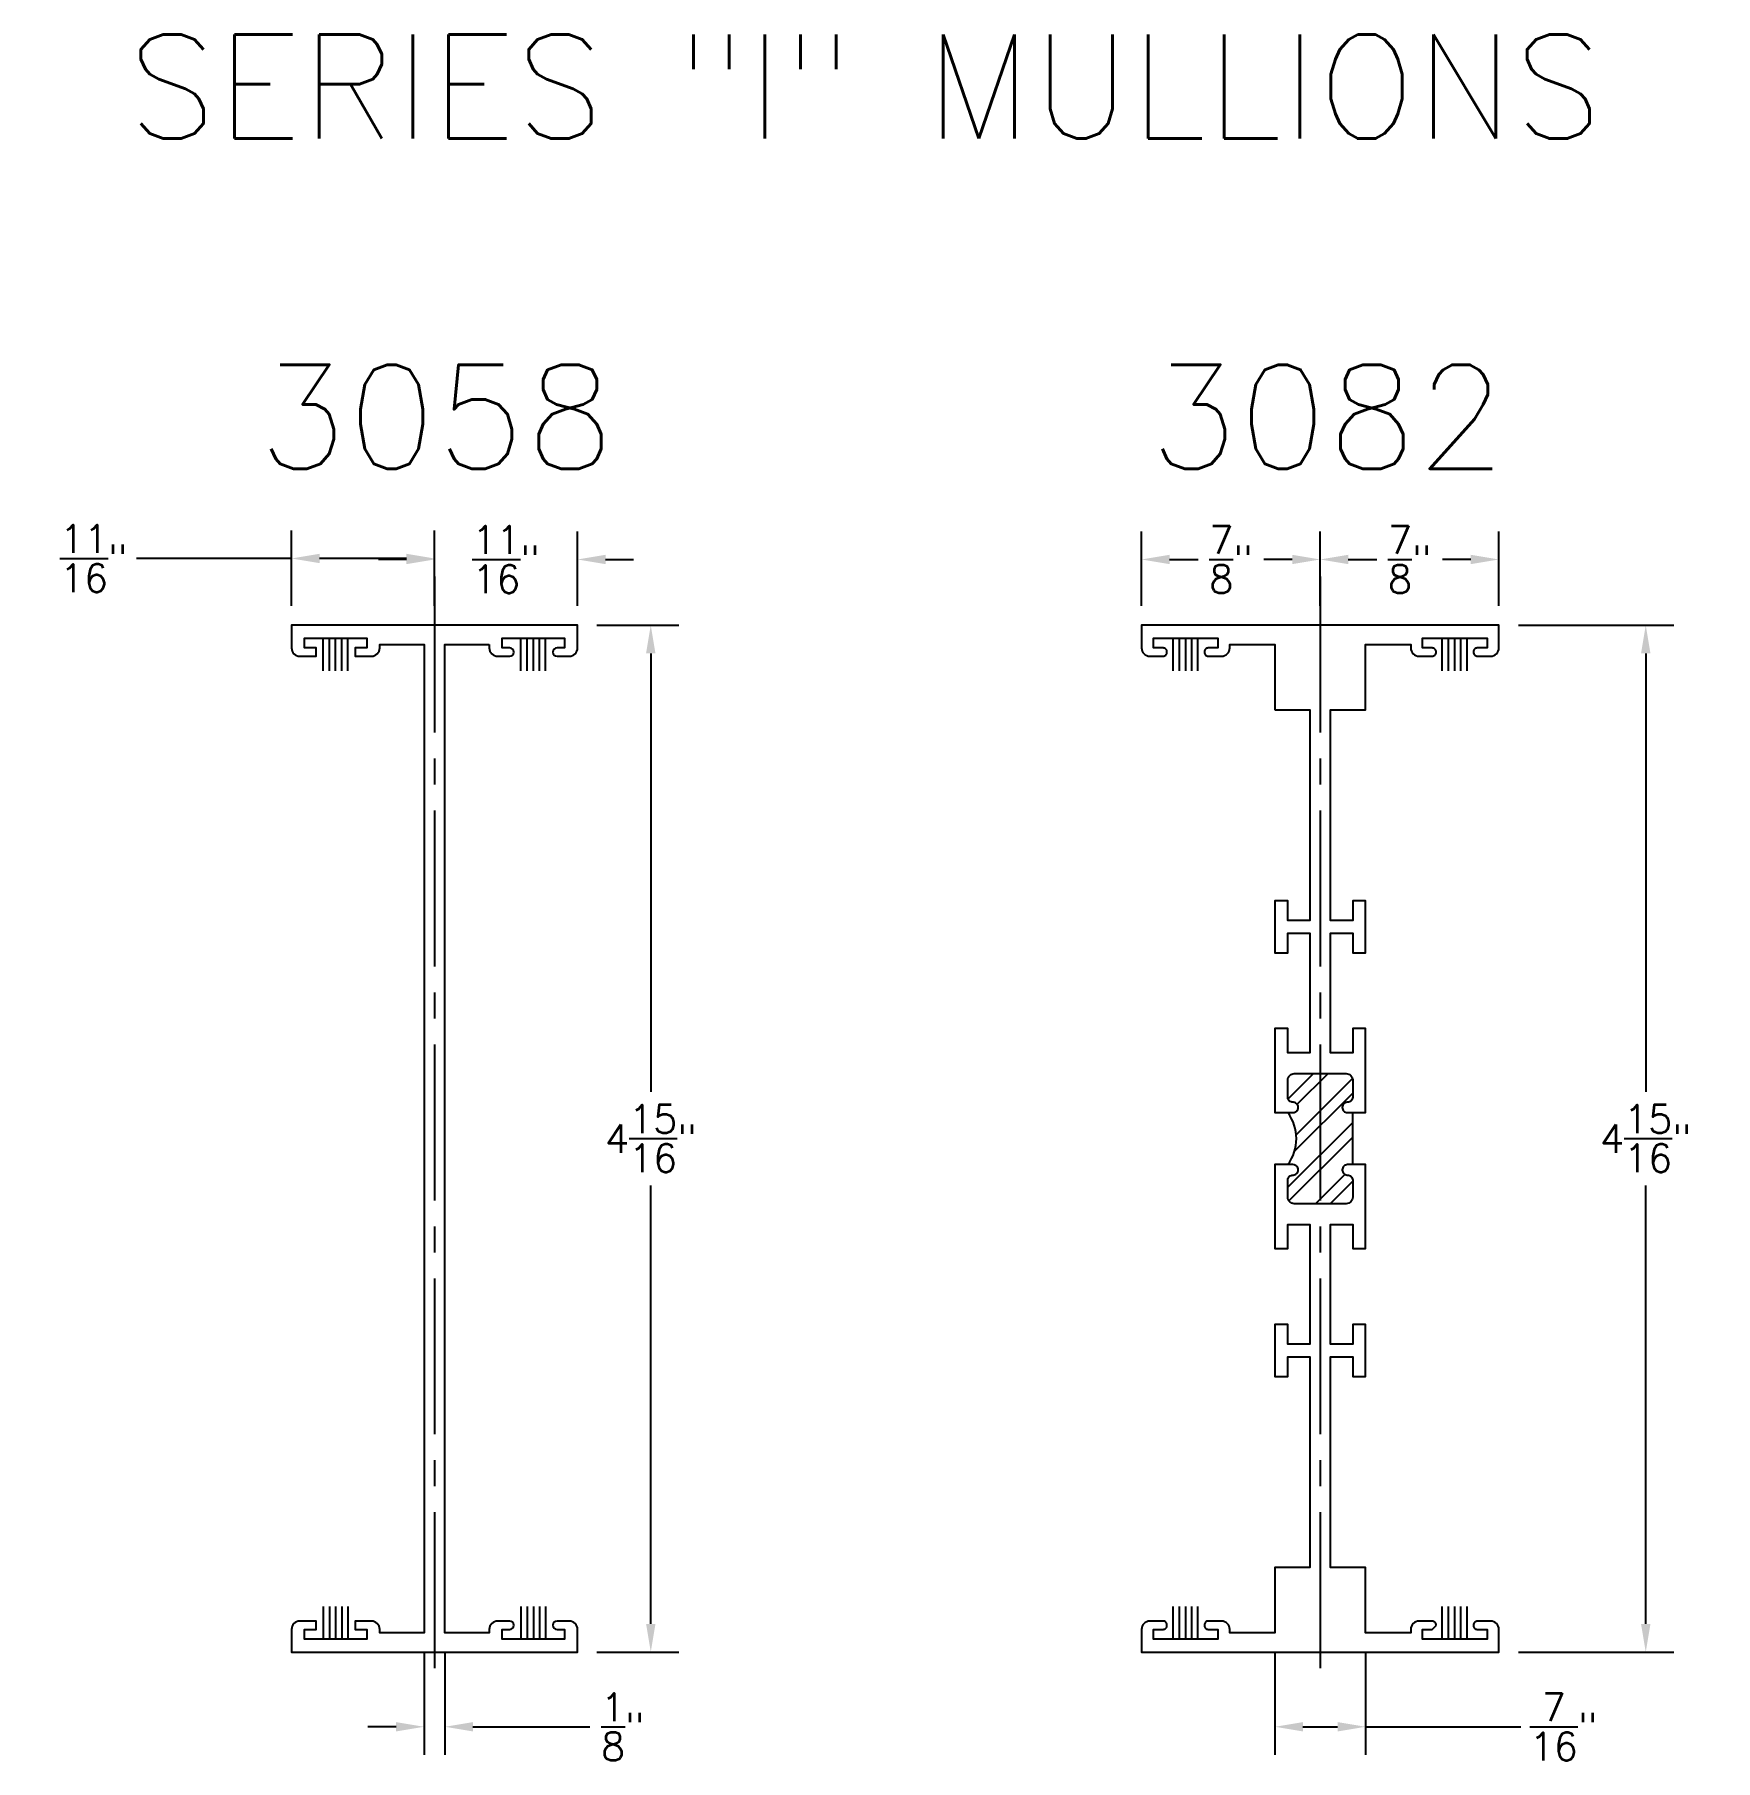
# Model space of a CAD drawing. Extents: x -75 to 127, y -92 to 53.
# Drawn here: x -38.71 to -30.63, y 36.87 to 45.17 of the extents above; entities that cross this region are included whole.
import ezdxf

# ---------------------------------------------------------------- set-up
doc = ezdxf.new("R2010")
doc.units = 0
doc.header["$MEASUREMENT"] = 0
doc.linetypes.add('CENTER2', pattern=[1.125, 0.75, -0.125, 0.125, -0.125])
doc.layers.get('0').update_dxf_attribs({"linetype": 'CONTINUOUS'})
doc.layers.get('Defpoints').update_dxf_attribs({"linetype": 'CONTINUOUS'})
for name, color, linetype in [('DIM', 7, 'CONTINUOUS'), ('FRAME', 1, 'CONTINUOUS'), ('SEAL', 7, 'CONTINUOUS')]:
    doc.layers.add(name, color=color, linetype=linetype)
doc.styles.get("Standard").update_dxf_attribs({"font": 'simplex.shx'})
doc.dimstyles.new('FULL SCALE', dxfattribs={"dimscale": 0.75, "dimtxt": 0.18, "dimasz": 0.18, "dimexe": 0.18, "dimexo": 0.125, "dimgap": 0.09, "dimtad": 0, "dimtih": 1, "dimtoh": 1, "dimdec": 4, "dimzin": 0, "dimdsep": 46, "dimlunit": 4, "dimtxsty": 'Standard', "dimcen": 0.09, "dimadec": 0, "dimazin": 0, "dimtfac": 1, "dimtdec": 4, "dimtofl": 0, "dimtmove": 0, "dimatfit": 3, "dimfxl": 0, "dimtolj": 1, "dimtzin": 0, "dimarcsym": 0})

msp = doc.modelspace()

# ---------------------------------------------------------------- texts
at = {"layer": 'DIM', "char_height": 0.5}
for s, insert, width, attachment_point in [('SERIES "I" MULLIONS', (-34.71406, 44.91698), 7.0262284, 5), ('3058', (-37.63387, 43.57918), 1.9198032, 1), ('3082', (-33.3497, 43.57918), 1.9198032, 1)]:
    msp.add_mtext(s, dxfattribs=dict(at, insert=insert, width=width, attachment_point=attachment_point))

# ---------------------------------------------------------------- blocks, each defined once
blk = doc.blocks.new('*D63')
at = {"layer": 'Defpoints', "color": 0}
for p in [(-31.6674, 42.6428), (-32.5264, 42.3265), (-31.6674, 42.3265)]:
    blk.add_point(p, dxfattribs=at)
at = {"layer": 'DIM', "color": 0, "lineweight": -2}
for p, q in [((-32.5264, 42.4202), (-32.5264, 42.7778)), ((-31.6674, 42.4202), (-31.6674, 42.7778)), ((-32.3914, 42.6428), (-32.2544, 42.6428)), ((-31.8024, 42.6428), (-31.9394, 42.6428))]:
    blk.add_line(p, q, dxfattribs=at)
at = {"layer": 'DIM', "color": 0}
for points in [[(-32.3914, 42.6653), (-32.3914, 42.6203), (-32.5264, 42.6428)], [(-31.8024, 42.6653), (-31.8024, 42.6203), (-31.6674, 42.6428)]]:
    blk.add_solid(points, dxfattribs=at)
at = {"layer": 'DIM', "color": 0, "insert": (-32.0969, 42.6428), "char_height": 0.135, "attachment_point": 5}
blk.add_mtext('\\A1;{\\H1.000000x;\\S7/8;}"', dxfattribs=at)
blk = doc.blocks.new('*D64')
at = {"layer": 'Defpoints', "color": 0}
for p in [(-33.3854, 42.6428), (-33.3854, 42.3265), (-32.5264, 42.3265)]:
    blk.add_point(p, dxfattribs=at)
at = {"layer": 'DIM', "color": 0, "lineweight": -2}
for p, q in [((-33.3854, 42.4202), (-33.3854, 42.7778)), ((-32.5264, 42.4202), (-32.5264, 42.7778)), ((-33.2504, 42.6428), (-33.1134, 42.6428)), ((-32.6614, 42.6428), (-32.7984, 42.6428))]:
    blk.add_line(p, q, dxfattribs=at)
at = {"layer": 'DIM', "color": 0}
for points in [[(-33.2504, 42.6653), (-33.2504, 42.6203), (-33.3854, 42.6428)], [(-32.6614, 42.6653), (-32.6614, 42.6203), (-32.5264, 42.6428)]]:
    blk.add_solid(points, dxfattribs=at)
at = {"layer": 'DIM', "color": 0, "insert": (-32.9559, 42.6428), "char_height": 0.135, "attachment_point": 5}
blk.add_mtext('\\A1;{\\H1.000000x;\\S7/8;}"', dxfattribs=at)
blk = doc.blocks.new('3082 THERMAL MULLION')
h = blk.add_hatch()
h.set_pattern_fill('ANSI32', color=256, scale=0.4, style=0)
h.set_pattern_definition([(45, (-18.90285, -1.32658), (-0.106066, 0.106066), []), (45, (-18.83214, -1.32658), (-0.106066, 0.106066), [])])
h.paths.add_polyline_path([(0.156, 2.5935), (0.131, 2.5935, -0.414214), (0.106, 2.6185), (0.106, 2.6195, -0.414214), (0.13, 2.6435), (0.131, 2.6435, 0.414214), (0.156, 2.6685), (0.156, 2.7505, 0.414214), (0.125, 2.7815), (-0.125, 2.7815, 0.414214), (-0.156, 2.7505), (-0.156, 2.6685, 0.414214), (-0.131, 2.6435), (-0.13, 2.6435, -0.414214), (-0.106, 2.6195), (-0.106, 2.6185, -0.414214), (-0.131, 2.5935), (-0.156, 2.5935, -0.330037), (-0.156, 2.3435), (-0.131, 2.3435, -0.414214), (-0.106, 2.3185), (-0.106, 2.3175, -0.414214), (-0.13, 2.2935), (-0.131, 2.2935, 0.414214), (-0.156, 2.2685), (-0.156, 2.1865, 0.414214), (-0.125, 2.1555), (0.125, 2.1555, 0.414214), (0.156, 2.1865), (0.156, 2.2685, 0.414214), (0.131, 2.2935), (0.13, 2.2935, -0.414214), (0.106, 2.3175), (0.106, 2.3185, -0.414214), (0.131, 2.3435), (0.156, 2.3435)])
blk.add_line((0.156, 2.3435), (0.156, 2.5935))
for points in [[(-0.218, 4.531), (-0.05, 4.531), (-0.05, 3.518), (-0.156, 3.518), (-0.156, 3.612), (-0.218, 3.612), (-0.218, 3.362), (-0.156, 3.362), (-0.156, 3.456), (-0.05, 3.456), (-0.05, 2.8815), (-0.156, 2.8815), (-0.156, 2.9975), (-0.218, 2.9975), (-0.218, 2.5935), (-0.131, 2.5935, 0.414214), (-0.106, 2.6185), (-0.106, 2.6195, 0.414214), (-0.13, 2.6435), (-0.131, 2.6435, -0.414214), (-0.156, 2.6685), (-0.156, 2.7505, -0.414214), (-0.125, 2.7815), (0.125, 2.7815, -0.414214), (0.156, 2.7505), (0.156, 2.6685, -0.414214), (0.131, 2.6435), (0.13, 2.6435, 0.414214), (0.106, 2.6195), (0.106, 2.6185, 0.414214), (0.131, 2.5935), (0.218, 2.5935), (0.218, 2.9975), (0.156, 2.9975), (0.156, 2.8815), (0.05, 2.8815), (0.05, 3.456), (0.156, 3.456), (0.156, 3.362), (0.218, 3.362), (0.218, 3.612), (0.156, 3.612), (0.156, 3.518), (0.05, 3.518), (0.05, 4.531), (0.218, 4.531), (0.218, 4.844), (0.435, 4.844), (0.435, 4.828, 0.414214), (0.475, 4.788), (0.537, 4.788, 0.414214), (0.557, 4.808), (0.557, 4.809, 0.414214), (0.538, 4.828), (0.492, 4.828), (0.492, 4.875), (0.802, 4.875), (0.802, 4.828), (0.755, 4.828, 0.414214), (0.737, 4.81), (0.737, 4.808, 0.414214), (0.757, 4.788), (0.819, 4.788, 0.414214), (0.859, 4.828), (0.859, 4.937), (-0.859, 4.937), (-0.859, 4.828, 0.414214), (-0.819, 4.788), (-0.755, 4.788, 0.414214), (-0.737, 4.806), (-0.737, 4.81, 0.414214), (-0.755, 4.828), (-0.802, 4.828), (-0.802, 4.875), (-0.492, 4.875), (-0.492, 4.828), (-0.539, 4.828, 0.414214), (-0.557, 4.81), (-0.557, 4.806, 0.414214), (-0.539, 4.788), (-0.475, 4.788, 0.414214), (-0.435, 4.828), (-0.435, 4.844), (-0.218, 4.844)], [(0.557, 0.128), (0.557, 0.129, 0.414214), (0.537, 0.149), (0.475, 0.149, 0.414214), (0.435, 0.109), (0.435, 0.093), (0.218, 0.093), (0.218, 0.406), (0.05, 0.406), (0.05, 1.419), (0.156, 1.419), (0.156, 1.325), (0.218, 1.325), (0.218, 1.575), (0.156, 1.575), (0.156, 1.481), (0.05, 1.481), (0.05, 2.0555), (0.156, 2.0555), (0.156, 1.9395), (0.218, 1.9395), (0.218, 2.3435), (0.131, 2.3435, 0.414214), (0.106, 2.3185), (0.106, 2.3175, 0.414214), (0.13, 2.2935), (0.131, 2.2935, -0.414214), (0.156, 2.2685), (0.156, 2.1865, -0.414214), (0.125, 2.1555), (-0.125, 2.1555, -0.414214), (-0.156, 2.1865), (-0.156, 2.2685, -0.414214), (-0.131, 2.2935), (-0.13, 2.2935, 0.414214), (-0.106, 2.3175), (-0.106, 2.3185, 0.414214), (-0.131, 2.3435), (-0.218, 2.3435), (-0.218, 1.9395), (-0.156, 1.9395), (-0.156, 2.0555), (-0.05, 2.0555), (-0.05, 1.481), (-0.156, 1.481), (-0.156, 1.575), (-0.218, 1.575), (-0.218, 1.325), (-0.156, 1.325), (-0.156, 1.419), (-0.05, 1.419), (-0.05, 0.406), (-0.218, 0.406), (-0.218, 0.093), (-0.435, 0.093), (-0.435, 0.109, 0.414214), (-0.475, 0.149), (-0.539, 0.149, 0.414214), (-0.557, 0.131), (-0.557, 0.127, 0.414214), (-0.539, 0.109), (-0.492, 0.109), (-0.492, 0.062), (-0.802, 0.062), (-0.802, 0.109), (-0.755, 0.109, 0.414214), (-0.737, 0.127), (-0.737, 0.131, 0.414214), (-0.755, 0.149), (-0.819, 0.149, 0.414214), (-0.859, 0.109), (-0.859, 0), (0.859, 0), (0.859, 0.109, 0.414214), (0.819, 0.149), (0.757, 0.149, 0.414214), (0.737, 0.129), (0.737, 0.127, 0.414214), (0.755, 0.109), (0.802, 0.109), (0.802, 0.062), (0.492, 0.062), (0.492, 0.109), (0.538, 0.109)]]:
    blk.add_lwpolyline(points, format="xyb", close=True)
blk.add_arc((-0.3247, 2.4685), 0.21, 323.47039, 36.52961)
blk = doc.blocks.new('*D65')
at = {"layer": 'Defpoints', "color": 0}
for p in [(-31.6674, 42.3265), (-31.6674, 37.3895), (-30.9614, 37.3895)]:
    blk.add_point(p, dxfattribs=at)
at = {"layer": 'DIM', "color": 0, "lineweight": -2}
for p, q in [((-31.5737, 42.3265), (-30.8264, 42.3265)), ((-30.9614, 42.1915), (-30.9614, 40.083)), ((-30.9614, 37.5245), (-30.9614, 39.633)), ((-31.5737, 37.3895), (-30.8264, 37.3895))]:
    blk.add_line(p, q, dxfattribs=at)
at = {"layer": 'DIM', "color": 0}
for points in [[(-30.9839, 42.1915), (-30.9389, 42.1915), (-30.9614, 42.3265)], [(-30.9839, 37.5245), (-30.9389, 37.5245), (-30.9614, 37.3895)]]:
    blk.add_solid(points, dxfattribs=at)
at = {"layer": 'DIM', "color": 0, "insert": (-30.9614, 39.858), "char_height": 0.135, "attachment_point": 5}
blk.add_mtext('\\A1;4{\\H1.000000x;\\S15/16;}"', dxfattribs=at)
blk = doc.blocks.new('*D66')
at = {"layer": 'Defpoints', "color": 0}
for p in [(-32.7444, 37.4825), (-32.3084, 37.4825), (-32.7444, 37.03)]:
    blk.add_point(p, dxfattribs=at)
at = {"layer": 'DIM', "color": 0, "lineweight": -2}
for p, q in [((-32.7444, 37.3887), (-32.7444, 36.895)), ((-32.3084, 37.3887), (-32.3084, 36.895)), ((-32.6094, 37.03), (-32.4434, 37.03)), ((-32.3084, 37.03), (-31.5627, 37.03))]:
    blk.add_line(p, q, dxfattribs=at)
at = {"layer": 'DIM', "color": 0}
for points in [[(-32.6094, 37.0525), (-32.6094, 37.0075), (-32.7444, 37.03)], [(-32.4434, 37.0525), (-32.4434, 37.0075), (-32.3084, 37.03)]]:
    blk.add_solid(points, dxfattribs=at)
at = {"layer": 'DIM', "color": 0, "insert": (-31.357, 37.03), "char_height": 0.135, "attachment_point": 5}
blk.add_mtext('\\A1;{\\H1.000000x;\\S7/16;}"', dxfattribs=at)
blk = doc.blocks.new('*D68')
at = {"layer": 'Defpoints', "color": 0}
for p in [(-37.4725, 42.6477), (-37.4725, 42.3265), (-36.785, 42.3265)]:
    blk.add_point(p, dxfattribs=at)
at = {"layer": 'DIM', "color": 0, "lineweight": -2}
for p, q in [((-37.4725, 42.4202), (-37.4725, 42.7827)), ((-36.785, 42.4202), (-36.785, 42.7827)), ((-37.4725, 42.6477), (-38.2182, 42.6477)), ((-36.92, 42.6477), (-37.3375, 42.6477))]:
    blk.add_line(p, q, dxfattribs=at)
at = {"layer": 'DIM', "color": 0}
for points in [[(-37.3375, 42.6702), (-37.3375, 42.6252), (-37.4725, 42.6477)], [(-36.92, 42.6702), (-36.92, 42.6252), (-36.785, 42.6477)]]:
    blk.add_solid(points, dxfattribs=at)
at = {"layer": 'DIM', "color": 0, "insert": (-38.4239, 42.6477), "char_height": 0.135, "attachment_point": 5}
blk.add_mtext('\\A1;{\\H1.000000x;\\S11/16;}"', dxfattribs=at)
blk = doc.blocks.new('*D67')
at = {"layer": 'Defpoints', "color": 0}
for p in [(-36.0975, 42.6428), (-36.785, 42.3265), (-36.0975, 42.3265)]:
    blk.add_point(p, dxfattribs=at)
at = {"layer": 'DIM', "color": 0, "lineweight": -2}
for p, q in [((-36.785, 42.4202), (-36.785, 42.7778)), ((-36.0975, 42.4202), (-36.0975, 42.7778)), ((-36.92, 42.6428), (-37.055, 42.6428)), ((-35.9625, 42.6428), (-35.8275, 42.6428))]:
    blk.add_line(p, q, dxfattribs=at)
at = {"layer": 'DIM', "color": 0}
for points in [[(-36.92, 42.6653), (-36.92, 42.6203), (-36.785, 42.6428)], [(-35.9625, 42.6653), (-35.9625, 42.6203), (-36.0975, 42.6428)]]:
    blk.add_solid(points, dxfattribs=at)
at = {"layer": 'DIM', "color": 0, "insert": (-36.4413, 42.6428), "char_height": 0.135, "attachment_point": 5}
blk.add_mtext('\\A1;{\\H1.000000x;\\S11/16;}"', dxfattribs=at)
blk = doc.blocks.new('*D69')
at = {"layer": 'Defpoints', "color": 0}
for p in [(-36.0975, 42.3265), (-36.0975, 37.3895), (-35.7453, 37.3895)]:
    blk.add_point(p, dxfattribs=at)
at = {"layer": 'DIM', "color": 0, "lineweight": -2}
for p, q in [((-36.0038, 42.3265), (-35.6103, 42.3265)), ((-35.7453, 42.1915), (-35.7453, 40.083)), ((-35.7453, 37.5245), (-35.7453, 39.633)), ((-36.0038, 37.3895), (-35.6103, 37.3895))]:
    blk.add_line(p, q, dxfattribs=at)
at = {"layer": 'DIM', "color": 0}
for points in [[(-35.7678, 42.1915), (-35.7228, 42.1915), (-35.7453, 42.3265)], [(-35.7678, 37.5245), (-35.7228, 37.5245), (-35.7453, 37.3895)]]:
    blk.add_solid(points, dxfattribs=at)
at = {"layer": 'DIM', "color": 0, "insert": (-35.7453, 39.858), "char_height": 0.135, "attachment_point": 5}
blk.add_mtext('\\A1;4{\\H1.000000x;\\S15/16;}"', dxfattribs=at)
blk = doc.blocks.new('*D70')
at = {"layer": 'Defpoints', "color": 0}
for p in [(-36.835, 37.4825), (-36.735, 37.4825), (-36.835, 37.03)]:
    blk.add_point(p, dxfattribs=at)
at = {"layer": 'DIM', "color": 0, "lineweight": -2}
for p, q in [((-36.835, 37.3887), (-36.835, 36.895)), ((-36.735, 37.3887), (-36.735, 36.895)), ((-36.97, 37.03), (-37.105, 37.03)), ((-36.6, 37.03), (-36.0375, 37.03))]:
    blk.add_line(p, q, dxfattribs=at)
at = {"layer": 'DIM', "color": 0}
for points in [[(-36.97, 37.0525), (-36.97, 37.0075), (-36.835, 37.03)], [(-36.6, 37.0525), (-36.6, 37.0075), (-36.735, 37.03)]]:
    blk.add_solid(points, dxfattribs=at)
at = {"layer": 'DIM', "color": 0, "insert": (-35.88, 37.03), "char_height": 0.135, "attachment_point": 5}
blk.add_mtext('\\A1;{\\H1.000000x;\\S1/8;}"', dxfattribs=at)

# ---------------------------------------------------------------- dimensions: what is measured, and where the dimension line sits
at = {"layer": 'DIM'}
for base, p1, p2, picture, middle in [((-37.47251, 42.64769), (-36.78501, 42.32647), (-37.47251, 42.32647), '*D68', (-38.42394, 42.64769)), ((-36.83501, 37.02998), (-36.73501, 37.48247), (-36.83501, 37.48247), '*D70', (-35.88001, 37.02998)), ((-32.74443, 37.02998), (-32.30843, 37.48247), (-32.74443, 37.48247), '*D66', (-31.357, 37.02998))]:
    dim = msp.add_linear_dim(base=base, p1=p1, p2=p2, dimstyle='FULL SCALE', dxfattribs=at)
    dim.commit()
    dim.dimension.update_dxf_attribs({"geometry": picture, "text_midpoint": middle, "dimtype": 160})
for base, p1, p2, picture, middle in [((-36.09751, 42.64283), (-36.78501, 42.32647), (-36.09751, 42.32647), '*D67', (-36.44126, 42.64283)), ((-33.38543, 42.64283), (-32.52643, 42.32647), (-33.38543, 42.32647), '*D64', (-32.95593, 42.64283)), ((-31.66743, 42.64283), (-32.52643, 42.32647), (-31.66743, 42.32647), '*D63', (-32.09693, 42.64283))]:
    dim = msp.add_linear_dim(base=base, p1=p1, p2=p2, dimstyle='FULL SCALE', dxfattribs=at)
    dim.commit()
    dim.dimension.update_dxf_attribs({"geometry": picture, "text_midpoint": middle})
for base, p1, p2, picture, middle in [((-35.74534, 37.38947), (-36.09751, 42.32647), (-36.09751, 37.38947), '*D69', (-35.74534, 39.85797)), ((-30.96144, 37.38947), (-31.66743, 42.32647), (-31.66743, 37.38947), '*D65', (-30.96144, 39.85797))]:
    dim = msp.add_linear_dim(base=base, p1=p1, p2=p2, angle=90, dimstyle='FULL SCALE', dxfattribs=at)
    dim.commit()
    dim.dimension.update_dxf_attribs({"geometry": picture, "text_midpoint": middle})

# ---------------------------------------------------------------- linework, layer by layer
at = {"color": 1}
msp.add_lwpolyline([(-36.52151, 42.23347), (-36.52151, 42.21747, 0.414214), (-36.48151, 42.17747), (-36.42351, 42.17747, 1), (-36.42351, 42.21747), (-36.45951, 42.21747), (-36.45951, 42.26447), (-36.15951, 42.26447), (-36.15951, 42.21747), (-36.19551, 42.21747, 1), (-36.19551, 42.17747), (-36.13751, 42.17747, 0.414214), (-36.09751, 42.21747), (-36.09751, 42.32647), (-37.47251, 42.32647), (-37.47251, 42.21747, 0.414214), (-37.43251, 42.17747), (-37.35451, 42.17747), (-37.35451, 42.21747), (-37.41051, 42.21747), (-37.41051, 42.26447), (-37.11051, 42.26447), (-37.11051, 42.21747), (-37.16651, 42.21747), (-37.16651, 42.17747), (-37.08851, 42.17747, 0.414214), (-37.04851, 42.21747), (-37.04851, 42.23347), (-36.83501, 42.23347), (-36.83501, 37.48247), (-37.04851, 37.48247), (-37.04851, 37.49847, 0.414214), (-37.08851, 37.53847), (-37.16651, 37.53847), (-37.16651, 37.49847), (-37.11051, 37.49847), (-37.11051, 37.45147), (-37.41051, 37.45147), (-37.41051, 37.49847), (-37.35451, 37.49847), (-37.35451, 37.53847), (-37.43251, 37.53847, 0.414214), (-37.47251, 37.49847), (-37.47251, 37.38947), (-36.09751, 37.38947), (-36.09751, 37.49847, 0.414214), (-36.13751, 37.53847), (-36.19551, 37.53847, 1), (-36.19551, 37.49847), (-36.15951, 37.49847), (-36.15951, 37.45147), (-36.45951, 37.45147), (-36.45951, 37.49847), (-36.42351, 37.49847, 1), (-36.42351, 37.53847), (-36.48151, 37.53847, 0.414214), (-36.52151, 37.49847), (-36.52151, 37.48247), (-36.73501, 37.48247), (-36.73501, 42.23347)], format="xyb", close=True, dxfattribs=at)
at = {"layer": 'DIM', "linetype": 'CENTER2'}
for p, q in [((-36.78501, 42.56121), (-36.78501, 37.2469)), ((-32.52643, 42.56121), (-32.52643, 37.2469))]:
    msp.add_line(p, q, dxfattribs=at)
at = {"layer": 'SEAL'}
for p, q in [((-37.32059, 42.10797), (-37.32059, 42.26447)), ((-37.29017, 42.10797), (-37.29017, 42.26447)), ((-37.26051, 42.10797), (-37.26051, 42.26447)), ((-37.23117, 42.10797), (-37.23117, 42.26447)), ((-37.20167, 42.10797), (-37.20167, 42.26447)), ((-36.36959, 42.10797), (-36.36959, 42.26447)), ((-36.33917, 42.10797), (-36.33917, 42.26447)), ((-36.30951, 42.10797), (-36.30951, 42.26447)), ((-36.28017, 42.10797), (-36.28017, 42.26447)), ((-36.25067, 42.10797), (-36.25067, 42.26447)), ((-33.2335, 42.10797), (-33.2335, 42.26447)), ((-33.20308, 42.10797), (-33.20308, 42.26447)), ((-33.17343, 42.10797), (-33.17343, 42.26447)), ((-33.14408, 42.10797), (-33.14408, 42.26447)), ((-33.11458, 42.10797), (-33.11458, 42.26447)), ((-31.9395, 42.10771), (-31.9395, 42.26447)), ((-31.90908, 42.10771), (-31.90908, 42.26447)), ((-31.87943, 42.10771), (-31.87943, 42.26447)), ((-31.85008, 42.10771), (-31.85008, 42.26447)), ((-31.82058, 42.10771), (-31.82058, 42.26421)), ((-37.32059, 37.60797), (-37.32059, 37.45147)), ((-37.29017, 37.60797), (-37.29017, 37.45147)), ((-37.26051, 37.60797), (-37.26051, 37.45147)), ((-37.23117, 37.60797), (-37.23117, 37.45147)), ((-37.20167, 37.60797), (-37.20167, 37.45147)), ((-36.36959, 37.60797), (-36.36959, 37.45147)), ((-36.33917, 37.60797), (-36.33917, 37.45147)), ((-36.30951, 37.60797), (-36.30951, 37.45147)), ((-36.28017, 37.60797), (-36.28017, 37.45147)), ((-36.25067, 37.60797), (-36.25067, 37.45147)), ((-33.2335, 37.45147), (-33.2335, 37.60797)), ((-33.20308, 37.45147), (-33.20308, 37.60797)), ((-33.17343, 37.45147), (-33.17343, 37.60797)), ((-33.14408, 37.45147), (-33.14408, 37.60797)), ((-33.11458, 37.45147), (-33.11458, 37.60797)), ((-31.9395, 37.45147), (-31.9395, 37.60797)), ((-31.90908, 37.45147), (-31.90908, 37.60797)), ((-31.87943, 37.45147), (-31.87943, 37.60797)), ((-31.85008, 37.45147), (-31.85008, 37.60797)), ((-31.82058, 37.45147), (-31.82058, 37.60797))]:
    msp.add_line(p, q, dxfattribs=at)

# ---------------------------------------------------------------- block references
at = {"layer": 'FRAME'}
msp.add_blockref('3082 THERMAL MULLION', (-32.52643, 37.38947), dxfattribs=at)

msp.set_redraw_order([(e.dxf.handle, doc.entitydb.next_handle()) for e in msp.query("TEXT MTEXT ATTDEF DIMENSION ARC_DIMENSION")])  # texts and dimensions are drawn at this point

doc.saveas('drawing.dxf')
